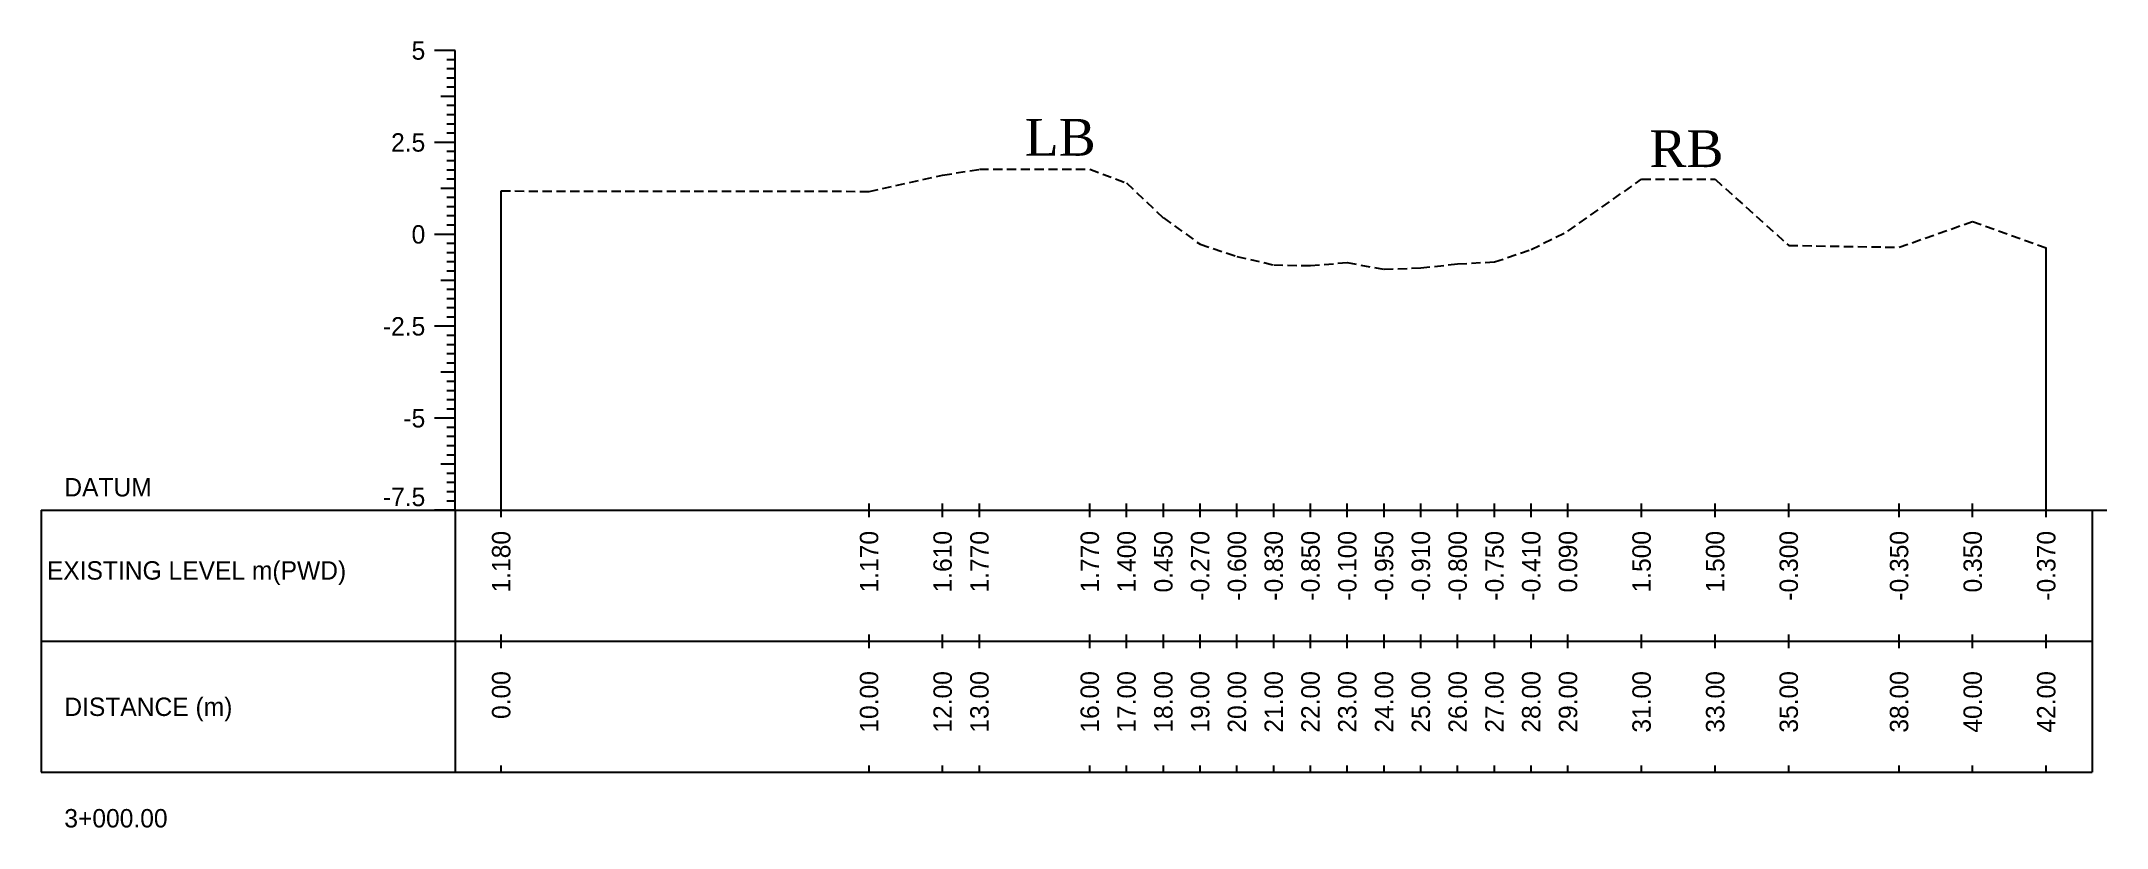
# Model space of a CAD drawing. Header units: inches. Extents: x 6579 to 9220, y -2276 to -1013.
# Drawn here: x 8030.2 to 8086.3, y -1369.5 to -1348.1 of the extents above; entities that cross this region are included whole.
import ezdxf
from ezdxf.enums import TextEntityAlignment as Align

# ---------------------------------------------------------------- set-up
doc = ezdxf.new("R2010")
doc.units = ezdxf.units.IN
doc.header["$MEASUREMENT"] = 0
doc.linetypes.add('HIDDEN', pattern=[0.375, 0.25, -0.125])
doc.layers.add('CS_Drawing', color=7, linetype='Continuous')
doc.layers.add('GL', color=3, linetype='HIDDEN')
doc.styles.add('romans', font='romans.shx')

msp = doc.modelspace()

# ---------------------------------------------------------------- texts
at = {"char_height": 1, "width": 263.40586, "attachment_point": 1, "style": 'romans'}
for s, insert in [('{\\fTimes New Roman|b0|i0|c0|p18;LB}', (8056.932, -1350.255)), ('{\\fTimes New Roman|b0|i0|c0|p18;RB}', (8073.913, -1350.563))]:
    msp.add_mtext(s, dxfattribs=dict(at, insert=insert))
at = {"layer": 'CS_Drawing'}
for s, p in [('5', (8040.637, -1348.394)), ('2.5', (8040.637, -1350.894)), ('0', (8040.637, -1353.394)), ('-2.5', (8040.637, -1355.894)), ('-5', (8040.637, -1358.394))]:
    msp.add_text(s, height=0.5, dxfattribs=at).set_placement(p, align=Align.MIDDLE_RIGHT)
for s, p in [('DATUM', (8030.825, -1360.269)), ('EXISTING LEVEL m(PWD)', (8030.351, -1362.531)), ('DISTANCE (m)', (8030.825, -1366.238)), ('3+000.00', (8030.825, -1369.269))]:
    msp.add_text(s, height=0.5, dxfattribs=at).set_placement(p, align=Align.MIDDLE_LEFT)
msp.add_text('-7.5', height=0.5, dxfattribs=at).set_placement((8040.637, -1360.782), align=Align.RIGHT)
for s, p in [('1.180', (8042.7, -1361.457)), ('1.170', (8052.7, -1361.457)), ('1.610', (8054.7, -1361.457)), ('1.770', (8055.7, -1361.457)), ('1.770', (8058.7, -1361.457)), ('1.400', (8059.7, -1361.457)), ('0.450', (8060.7, -1361.457)), ('-0.270', (8061.7, -1361.457)), ('-0.600', (8062.7, -1361.457)), ('-0.830', (8063.7, -1361.457)), ('-0.850', (8064.7, -1361.457)), ('-0.100', (8065.7, -1361.457)), ('-0.950', (8066.7, -1361.457)), ('-0.910', (8067.7, -1361.457)), ('-0.800', (8068.7, -1361.457)), ('-0.750', (8069.7, -1361.457)), ('-0.410', (8070.7, -1361.457)), ('0.090', (8071.7, -1361.457)), ('1.500', (8073.7, -1361.457)), ('1.500', (8075.7, -1361.457)), ('-0.300', (8077.7, -1361.457)), ('-0.350', (8080.7, -1361.457)), ('0.350', (8082.7, -1361.457)), ('-0.370', (8084.7, -1361.457)), ('0.00', (8042.7, -1365.269)), ('10.00', (8052.7, -1365.269)), ('12.00', (8054.7, -1365.269)), ('13.00', (8055.7, -1365.269)), ('16.00', (8058.7, -1365.269)), ('17.00', (8059.7, -1365.269)), ('18.00', (8060.7, -1365.269)), ('19.00', (8061.7, -1365.269)), ('20.00', (8062.7, -1365.269)), ('21.00', (8063.7, -1365.269)), ('22.00', (8064.7, -1365.269)), ('23.00', (8065.7, -1365.269)), ('24.00', (8066.7, -1365.269)), ('25.00', (8067.7, -1365.269)), ('26.00', (8068.7, -1365.269)), ('27.00', (8069.7, -1365.269)), ('28.00', (8070.7, -1365.269)), ('29.00', (8071.7, -1365.269)), ('31.00', (8073.7, -1365.269)), ('33.00', (8075.7, -1365.269)), ('35.00', (8077.7, -1365.269)), ('38.00', (8080.7, -1365.269)), ('40.00', (8082.7, -1365.269)), ('42.00', (8084.7, -1365.269))]:
    msp.add_text(s, height=0.5, rotation=90, dxfattribs=at).set_placement(p, align=Align.MIDDLE_RIGHT)

# ---------------------------------------------------------------- linework, layer by layer
at = {"layer": 'CS_Drawing'}
for p, q in [((8041.45, -1348.394), (8040.887, -1348.394)), ((8041.45, -1348.394), (8041.056, -1348.394)), ((8041.45, -1348.394), (8041.225, -1348.394)), ((8041.45, -1360.894), (8041.45, -1348.394)), ((8041.45, -1348.644), (8041.225, -1348.644)), ((8041.45, -1348.894), (8041.225, -1348.894)), ((8041.45, -1349.644), (8041.056, -1349.644)), ((8041.45, -1349.144), (8041.225, -1349.144)), ((8041.45, -1349.394), (8041.225, -1349.394)), ((8041.45, -1349.644), (8041.225, -1349.644)), ((8041.45, -1349.894), (8041.225, -1349.894)), ((8041.45, -1350.144), (8041.225, -1350.144)), ((8041.45, -1350.394), (8041.225, -1350.394)), ((8041.45, -1350.644), (8041.225, -1350.644)), ((8041.45, -1350.894), (8040.887, -1350.894)), ((8041.45, -1350.894), (8041.056, -1350.894)), ((8041.45, -1350.894), (8041.225, -1350.894)), ((8041.45, -1351.144), (8041.225, -1351.144)), ((8041.45, -1351.394), (8041.225, -1351.394)), ((8041.45, -1351.644), (8041.225, -1351.644)), ((8041.45, -1351.894), (8041.225, -1351.894)), ((8041.45, -1352.144), (8041.056, -1352.144)), ((8041.45, -1352.144), (8041.225, -1352.144)), ((8041.45, -1352.394), (8041.225, -1352.394)), ((8042.7, -1360.894), (8042.7, -1352.214)), ((8041.45, -1352.644), (8041.225, -1352.644)), ((8041.45, -1352.894), (8041.225, -1352.894)), ((8041.45, -1353.394), (8040.887, -1353.394)), ((8041.45, -1353.394), (8041.056, -1353.394)), ((8041.45, -1353.144), (8041.225, -1353.144)), ((8041.45, -1353.394), (8041.225, -1353.394)), ((8041.45, -1353.644), (8041.225, -1353.644)), ((8041.45, -1353.894), (8041.225, -1353.894)), ((8041.45, -1354.144), (8041.225, -1354.144)), ((8084.7, -1360.894), (8084.7, -1353.764)), ((8041.45, -1354.644), (8041.056, -1354.644)), ((8041.45, -1354.394), (8041.225, -1354.394)), ((8041.45, -1354.644), (8041.225, -1354.644)), ((8041.45, -1354.894), (8041.225, -1354.894)), ((8041.45, -1355.144), (8041.225, -1355.144)), ((8041.45, -1355.394), (8041.225, -1355.394)), ((8041.45, -1355.644), (8041.225, -1355.644)), ((8041.45, -1355.894), (8040.887, -1355.894)), ((8041.45, -1355.894), (8041.056, -1355.894)), ((8041.45, -1355.894), (8041.225, -1355.894)), ((8041.45, -1356.144), (8041.225, -1356.144)), ((8041.45, -1356.394), (8041.225, -1356.394)), ((8041.45, -1356.644), (8041.225, -1356.644)), ((8041.45, -1356.894), (8041.225, -1356.894)), ((8041.45, -1357.144), (8041.056, -1357.144)), ((8041.45, -1357.144), (8041.225, -1357.144)), ((8041.45, -1357.394), (8041.225, -1357.394)), ((8041.45, -1357.644), (8041.225, -1357.644)), ((8041.45, -1357.894), (8041.225, -1357.894)), ((8041.45, -1358.394), (8040.887, -1358.394)), ((8041.45, -1358.394), (8041.056, -1358.394)), ((8041.45, -1358.144), (8041.225, -1358.144)), ((8041.45, -1358.394), (8041.225, -1358.394)), ((8041.45, -1358.644), (8041.225, -1358.644)), ((8041.45, -1358.894), (8041.225, -1358.894)), ((8041.45, -1359.144), (8041.225, -1359.144)), ((8041.45, -1359.644), (8041.056, -1359.644)), ((8041.45, -1359.394), (8041.225, -1359.394)), ((8041.45, -1359.644), (8041.225, -1359.644)), ((8041.45, -1359.894), (8041.225, -1359.894)), ((8041.45, -1360.144), (8041.225, -1360.144)), ((8030.2, -1360.894), (8041.45, -1360.894)), ((8030.2, -1360.894), (8030.2, -1368.019)), ((8041.45, -1360.894), (8040.887, -1360.894)), ((8041.45, -1360.894), (8041.056, -1360.894)), ((8041.45, -1360.394), (8041.225, -1360.394)), ((8041.45, -1360.644), (8041.225, -1360.644)), ((8041.45, -1360.894), (8041.225, -1360.894)), ((8041.45, -1360.894), (8085.95, -1360.894)), ((8041.45, -1360.894), (8041.45, -1368.019)), ((8042.7, -1361.082), (8042.7, -1360.707)), ((8052.7, -1361.082), (8052.7, -1360.707)), ((8054.7, -1361.082), (8054.7, -1360.707)), ((8055.7, -1361.082), (8055.7, -1360.707)), ((8058.7, -1361.082), (8058.7, -1360.707)), ((8059.7, -1361.082), (8059.7, -1360.707)), ((8060.7, -1361.082), (8060.7, -1360.707)), ((8061.7, -1361.082), (8061.7, -1360.707)), ((8062.7, -1361.082), (8062.7, -1360.707)), ((8063.7, -1361.082), (8063.7, -1360.707)), ((8064.7, -1361.082), (8064.7, -1360.707)), ((8065.7, -1361.082), (8065.7, -1360.707)), ((8066.7, -1361.082), (8066.7, -1360.707)), ((8067.7, -1361.082), (8067.7, -1360.707)), ((8068.7, -1361.082), (8068.7, -1360.707)), ((8069.7, -1361.082), (8069.7, -1360.707)), ((8070.7, -1361.082), (8070.7, -1360.707)), ((8071.7, -1361.082), (8071.7, -1360.707)), ((8073.7, -1361.082), (8073.7, -1360.707)), ((8075.7, -1361.082), (8075.7, -1360.707)), ((8077.7, -1361.082), (8077.7, -1360.707)), ((8080.7, -1361.082), (8080.7, -1360.707)), ((8082.7, -1361.082), (8082.7, -1360.707)), ((8084.7, -1361.082), (8084.7, -1360.707)), ((8085.95, -1360.894), (8086.343, -1360.894)), ((8085.95, -1360.894), (8086.175, -1360.894)), ((8085.95, -1360.894), (8085.95, -1368.019)), ((8042.7, -1364.644), (8042.7, -1364.269)), ((8052.7, -1364.644), (8052.7, -1364.269)), ((8054.7, -1364.644), (8054.7, -1364.269)), ((8055.7, -1364.644), (8055.7, -1364.269)), ((8058.7, -1364.644), (8058.7, -1364.269)), ((8059.7, -1364.644), (8059.7, -1364.269)), ((8060.7, -1364.644), (8060.7, -1364.269)), ((8061.7, -1364.644), (8061.7, -1364.269)), ((8062.7, -1364.644), (8062.7, -1364.269)), ((8063.7, -1364.644), (8063.7, -1364.269)), ((8064.7, -1364.644), (8064.7, -1364.269)), ((8065.7, -1364.644), (8065.7, -1364.269)), ((8066.7, -1364.644), (8066.7, -1364.269)), ((8067.7, -1364.644), (8067.7, -1364.269)), ((8068.7, -1364.644), (8068.7, -1364.269)), ((8069.7, -1364.644), (8069.7, -1364.269)), ((8070.7, -1364.644), (8070.7, -1364.269)), ((8071.7, -1364.644), (8071.7, -1364.269)), ((8073.7, -1364.644), (8073.7, -1364.269)), ((8075.7, -1364.644), (8075.7, -1364.269)), ((8077.7, -1364.644), (8077.7, -1364.269)), ((8080.7, -1364.644), (8080.7, -1364.269)), ((8082.7, -1364.644), (8082.7, -1364.269)), ((8084.7, -1364.644), (8084.7, -1364.269)), ((8030.2, -1364.457), (8041.45, -1364.457)), ((8041.45, -1364.457), (8085.95, -1364.457)), ((8041.45, -1364.457), (8085.95, -1364.457)), ((8030.2, -1368.019), (8041.45, -1368.019)), ((8041.45, -1368.019), (8085.95, -1368.019)), ((8042.7, -1368.019), (8042.7, -1367.832)), ((8052.7, -1368.019), (8052.7, -1367.832)), ((8054.7, -1368.019), (8054.7, -1367.832)), ((8055.7, -1368.019), (8055.7, -1367.832)), ((8058.7, -1368.019), (8058.7, -1367.832)), ((8059.7, -1368.019), (8059.7, -1367.832)), ((8060.7, -1368.019), (8060.7, -1367.832)), ((8061.7, -1368.019), (8061.7, -1367.832)), ((8062.7, -1368.019), (8062.7, -1367.832)), ((8063.7, -1368.019), (8063.7, -1367.832)), ((8064.7, -1368.019), (8064.7, -1367.832)), ((8065.7, -1368.019), (8065.7, -1367.832)), ((8066.7, -1368.019), (8066.7, -1367.832)), ((8067.7, -1368.019), (8067.7, -1367.832)), ((8068.7, -1368.019), (8068.7, -1367.832)), ((8069.7, -1368.019), (8069.7, -1367.832)), ((8070.7, -1368.019), (8070.7, -1367.832)), ((8071.7, -1368.019), (8071.7, -1367.832)), ((8073.7, -1368.019), (8073.7, -1367.832)), ((8075.7, -1368.019), (8075.7, -1367.832)), ((8077.7, -1368.019), (8077.7, -1367.832)), ((8080.7, -1368.019), (8080.7, -1367.832)), ((8082.7, -1368.019), (8082.7, -1367.832)), ((8084.7, -1368.019), (8084.7, -1367.832))]:
    msp.add_line(p, q, dxfattribs=at)
at = {"layer": 'GL'}
msp.add_lwpolyline([(8042.7, -1352.214), (8052.7, -1352.224), (8054.7, -1351.784), (8055.7, -1351.624), (8058.7, -1351.624), (8059.7, -1351.994), (8060.7, -1352.944), (8061.7, -1353.664), (8062.7, -1353.994), (8063.7, -1354.224), (8064.7, -1354.244), (8065.7, -1354.158), (8066.7, -1354.344), (8067.7, -1354.304), (8068.7, -1354.194), (8069.7, -1354.144), (8070.7, -1353.804), (8071.7, -1353.304), (8073.7, -1351.894), (8075.7, -1351.894), (8077.7, -1353.694), (8080.7, -1353.744), (8082.7, -1353.044), (8084.7, -1353.764)], dxfattribs=at)

msp.set_redraw_order([(e.dxf.handle, doc.entitydb.next_handle()) for e in msp.query("TEXT MTEXT ATTDEF DIMENSION ARC_DIMENSION")])  # texts and dimensions are drawn at this point

doc.saveas('drawing.dxf')
